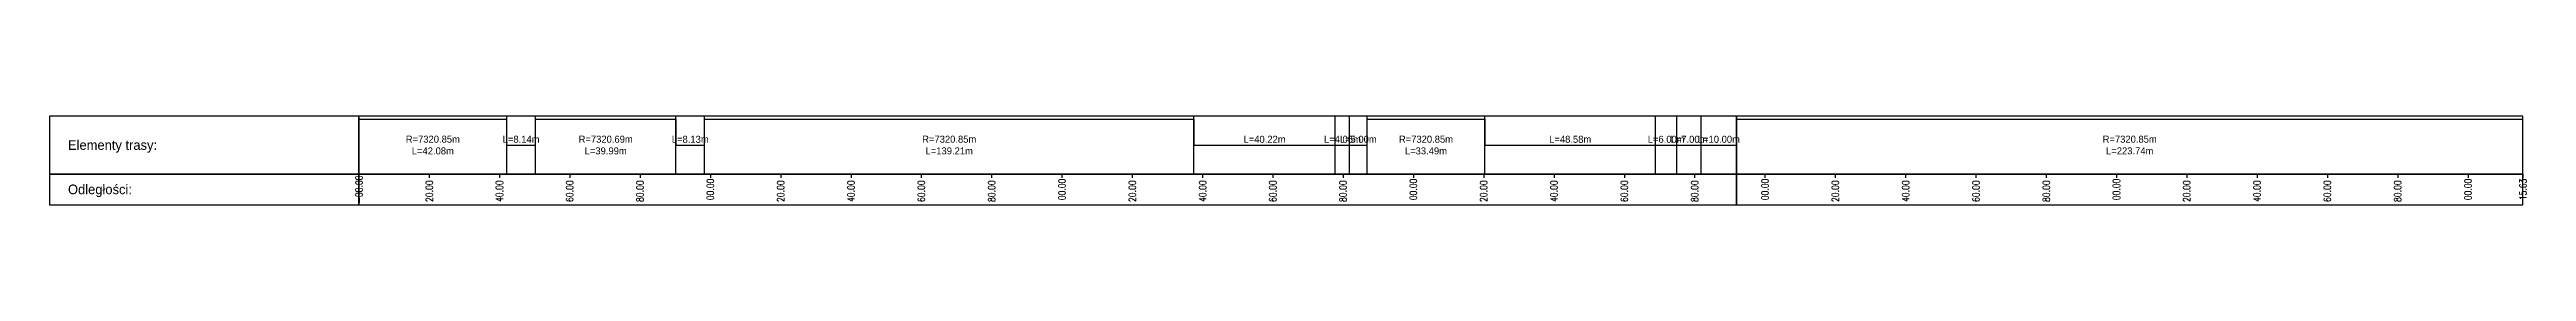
# Model space of a CAD drawing. Header units: metres. Extents: x 7399493 to 7407015, y 5696902 to 5712236.
# Drawn here: x 7405022 to 7405726, y 5704954 to 5704980 of the extents above; entities that cross this region are included whole.
import ezdxf

# ---------------------------------------------------------------- set-up
doc = ezdxf.new("R2010")
doc.units = ezdxf.units.M
doc.layers.add('pomoc', color=140, linetype='Continuous')
doc.layers.add('robocza', color=3, linetype='Continuous')
doc.styles.add('simplex 0.80', font='simplex.shx', dxfattribs={"width": 0.8})

msp = doc.modelspace()

# ---------------------------------------------------------------- texts
at = {"layer": 'pomoc', "color": 1, "linetype": 'Continuous', "lineweight": -3, "char_height": 2}
for s, insert, attachment_point in [('L=10.00m', (7405496.7, 5704972.03), 8), ('R=7320.85m^JL=223.74m', (7405613.57, 5704971.4), 5)]:
    msp.add_mtext(s, dxfattribs=dict(at, insert=insert, attachment_point=attachment_point))
at = {"layer": 'pomoc', "color": 1, "linetype": 'Continuous', "lineweight": -3, "char_height": 2, "attachment_point": 5, "rotation": 90, "style": 'simplex 0.80'}
for s, insert in [('00.00', (7405509.81, 5704958.75)), ('20.00', (7405529.81, 5704958.25)), ('40.00', (7405549.81, 5704958.25)), ('60.00', (7405569.81, 5704958.25)), ('80.00', (7405589.81, 5704958.25)), ('00.00', (7405609.81, 5704958.75)), ('20.00', (7405629.81, 5704958.25)), ('40.00', (7405649.81, 5704958.25)), ('60.00', (7405669.81, 5704958.25)), ('80.00', (7405689.81, 5704958.25)), ('00.00', (7405709.81, 5704958.75)), ('15.63', (7405725.44, 5704958.75))]:
    msp.add_mtext(s, dxfattribs=dict(at, insert=insert))
at = {"layer": 'robocza', "color": 7, "linetype": 'Continuous', "lineweight": -3, "char_height": 2.75, "attachment_point": 4}
for s, insert in [('Elementy trasy:', (7405027.06, 5704971)), ('Odległości:', (7405027.06, 5704958.35))]:
    msp.add_mtext(s, dxfattribs=dict(at, insert=insert))
at = {"layer": 'robocza', "color": 1, "linetype": 'Continuous', "lineweight": -3, "char_height": 2}
for s, insert, attachment_point in [('R=7320.85m^JL=42.08m', (7405130.85, 5704971.4), 5), ('L=8.14m', (7405155.96, 5704972.03), 8), ('R=7320.69m^JL=39.99m', (7405180.02, 5704971.4), 5), ('L=8.13m', (7405204.08, 5704972.03), 8), ('R=7320.85m^JL=139.21m', (7405277.75, 5704971.4), 5), ('L=40.22m', (7405367.46, 5704972.03), 8), ('L=4.05m', (7405389.6, 5704972.03), 8), ('L=5.00m', (7405394.12, 5704972.03), 8), ('R=7320.85m^JL=33.49m', (7405413.37, 5704971.4), 5), ('L=48.58m', (7405454.41, 5704972.03), 8), ('L=6.00m', (7405481.7, 5704972.03), 8), ('L=7.00m', (7405488.2, 5704972.03), 8), ('L=10.00m', (7405496.7, 5704972.03), 8)]:
    msp.add_mtext(s, dxfattribs=dict(at, insert=insert, attachment_point=attachment_point))
at = {"layer": 'robocza', "color": 1, "linetype": 'Continuous', "lineweight": -3, "char_height": 2, "attachment_point": 5, "rotation": 90, "style": 'simplex 0.80'}
for s, insert in [('-00.00', (7405109.81, 5704958.75)), ('20.00', (7405129.81, 5704958.25)), ('40.00', (7405149.81, 5704958.25)), ('60.00', (7405169.81, 5704958.25)), ('80.00', (7405189.81, 5704958.25)), ('00.00', (7405209.81, 5704958.75)), ('20.00', (7405229.81, 5704958.25)), ('40.00', (7405249.81, 5704958.25)), ('60.00', (7405269.81, 5704958.25)), ('80.00', (7405289.81, 5704958.25)), ('00.00', (7405309.81, 5704958.75)), ('20.00', (7405329.81, 5704958.25)), ('40.00', (7405349.81, 5704958.25)), ('60.00', (7405369.81, 5704958.25)), ('80.00', (7405389.81, 5704958.25)), ('00.00', (7405409.81, 5704958.75)), ('20.00', (7405429.81, 5704958.25)), ('40.00', (7405449.81, 5704958.25)), ('60.00', (7405469.81, 5704958.25)), ('80.00', (7405489.81, 5704958.25))]:
    msp.add_mtext(s, dxfattribs=dict(at, insert=insert))

# ---------------------------------------------------------------- linework, layer by layer
at = {"layer": 'pomoc', "color": 1, "linetype": 'Continuous', "lineweight": -3}
for p, q in [((7405501.7, 5704963.15), (7405501.7, 5704979.65)), ((7405501.7, 5704971.4), (7405501.7, 5704978.83)), ((7405501.7, 5704978.83), (7405725.44, 5704978.83)), ((7405491.7, 5704971.4), (7405501.7, 5704971.4))]:
    msp.add_line(p, q, dxfattribs=at)
at = {"layer": 'pomoc', "color": 7, "linetype": 'Continuous', "lineweight": -3}
for p, q in [((7405509.81, 5704963.15), (7405509.81, 5704962.05)), ((7405529.81, 5704963.15), (7405529.81, 5704962.05)), ((7405549.81, 5704963.15), (7405549.81, 5704962.05)), ((7405569.81, 5704963.15), (7405569.81, 5704962.05)), ((7405589.81, 5704963.15), (7405589.81, 5704962.05)), ((7405609.81, 5704963.15), (7405609.81, 5704962.05)), ((7405629.81, 5704963.15), (7405629.81, 5704962.05)), ((7405649.81, 5704963.15), (7405649.81, 5704962.05)), ((7405669.81, 5704963.15), (7405669.81, 5704962.05)), ((7405689.81, 5704963.15), (7405689.81, 5704962.05)), ((7405709.81, 5704963.15), (7405709.81, 5704962.05)), ((7405725.44, 5704963.15), (7405725.44, 5704962.05))]:
    msp.add_line(p, q, dxfattribs=at)
for points in [[(7405501.7, 5704963.15), (7405725.44, 5704963.15), (7405725.44, 5704979.65), (7405501.7, 5704979.65)], [(7405501.7, 5704954.35), (7405725.44, 5704954.35), (7405725.44, 5704963.15), (7405501.7, 5704963.15)]]:
    msp.add_3dface(points, dxfattribs=at)
at = {"layer": 'robocza', "color": 1, "linetype": 'Continuous', "lineweight": -3}
for p, q in [((7405109.81, 5704963.15), (7405109.81, 5704979.65)), ((7405151.89, 5704963.15), (7405151.89, 5704979.65)), ((7405160.03, 5704963.15), (7405160.03, 5704979.65)), ((7405200.02, 5704963.15), (7405200.02, 5704979.65)), ((7405208.14, 5704963.15), (7405208.14, 5704979.65)), ((7405347.35, 5704963.15), (7405347.35, 5704979.65)), ((7405387.57, 5704963.15), (7405387.57, 5704979.65)), ((7405391.62, 5704963.15), (7405391.62, 5704979.65)), ((7405396.62, 5704963.15), (7405396.62, 5704979.65)), ((7405430.12, 5704963.15), (7405430.12, 5704979.65)), ((7405478.7, 5704963.15), (7405478.7, 5704979.65)), ((7405484.7, 5704963.15), (7405484.7, 5704979.65)), ((7405491.7, 5704963.15), (7405491.7, 5704979.65)), ((7405501.7, 5704963.15), (7405501.7, 5704979.65)), ((7405109.81, 5704978.83), (7405109.81, 5704978.83)), ((7405109.81, 5704978.83), (7405151.89, 5704978.83)), ((7405151.89, 5704978.83), (7405151.89, 5704978.83)), ((7405160.03, 5704971.4), (7405160.03, 5704978.83)), ((7405160.03, 5704978.83), (7405200.02, 5704978.83)), ((7405200.02, 5704978.83), (7405200.02, 5704971.4)), ((7405208.14, 5704971.4), (7405208.14, 5704978.83)), ((7405208.14, 5704978.83), (7405347.35, 5704978.83)), ((7405347.35, 5704978.83), (7405347.35, 5704971.4)), ((7405396.62, 5704971.4), (7405396.62, 5704978.83)), ((7405396.62, 5704978.83), (7405430.12, 5704978.83)), ((7405430.12, 5704978.83), (7405430.12, 5704971.4)), ((7405501.7, 5704971.4), (7405501.7, 5704978.83)), ((7405151.89, 5704971.4), (7405151.89, 5704971.4)), ((7405151.89, 5704971.4), (7405160.03, 5704971.4)), ((7405200.02, 5704971.4), (7405200.02, 5704971.4)), ((7405200.02, 5704971.4), (7405208.14, 5704971.4)), ((7405347.35, 5704971.4), (7405347.35, 5704971.4)), ((7405347.35, 5704971.4), (7405387.57, 5704971.4)), ((7405387.57, 5704971.4), (7405391.62, 5704971.4)), ((7405391.62, 5704971.4), (7405396.62, 5704971.4)), ((7405430.12, 5704971.4), (7405430.12, 5704971.4)), ((7405430.12, 5704971.4), (7405478.7, 5704971.4)), ((7405478.7, 5704971.4), (7405484.7, 5704971.4)), ((7405484.7, 5704971.4), (7405491.7, 5704971.4)), ((7405491.7, 5704971.4), (7405501.7, 5704971.4))]:
    msp.add_line(p, q, dxfattribs=at)
at = {"layer": 'robocza', "color": 7, "linetype": 'Continuous', "lineweight": -3}
for p, q in [((7405109.81, 5704963.15), (7405109.81, 5704962.05)), ((7405129.81, 5704963.15), (7405129.81, 5704962.05)), ((7405149.81, 5704963.15), (7405149.81, 5704962.05)), ((7405169.81, 5704963.15), (7405169.81, 5704962.05)), ((7405189.81, 5704963.15), (7405189.81, 5704962.05)), ((7405209.81, 5704963.15), (7405209.81, 5704962.05)), ((7405229.81, 5704963.15), (7405229.81, 5704962.05)), ((7405249.81, 5704963.15), (7405249.81, 5704962.05)), ((7405269.81, 5704963.15), (7405269.81, 5704962.05)), ((7405289.81, 5704963.15), (7405289.81, 5704962.05)), ((7405309.81, 5704963.15), (7405309.81, 5704962.05)), ((7405329.81, 5704963.15), (7405329.81, 5704962.05)), ((7405349.81, 5704963.15), (7405349.81, 5704962.05)), ((7405369.81, 5704963.15), (7405369.81, 5704962.05)), ((7405389.81, 5704963.15), (7405389.81, 5704962.05)), ((7405409.81, 5704963.15), (7405409.81, 5704962.05)), ((7405429.81, 5704963.15), (7405429.81, 5704962.05)), ((7405449.81, 5704963.15), (7405449.81, 5704962.05)), ((7405469.81, 5704963.15), (7405469.81, 5704962.05)), ((7405489.81, 5704963.15), (7405489.81, 5704962.05))]:
    msp.add_line(p, q, dxfattribs=at)
for points in [[(7405109.81, 5704963.15), (7405109.81, 5704979.65), (7405021.81, 5704979.65), (7405021.81, 5704963.15)], [(7405109.81, 5704963.15), (7405501.7, 5704963.15), (7405501.7, 5704979.65), (7405109.81, 5704979.65)], [(7405109.81, 5704954.35), (7405109.81, 5704963.15), (7405021.81, 5704963.15), (7405021.81, 5704954.35)], [(7405109.81, 5704954.35), (7405501.7, 5704954.35), (7405501.7, 5704963.15), (7405109.81, 5704963.15)]]:
    msp.add_3dface(points, dxfattribs=at)

msp.set_redraw_order([(e.dxf.handle, doc.entitydb.next_handle()) for e in msp.query("TEXT MTEXT ATTDEF DIMENSION ARC_DIMENSION")])  # texts and dimensions are drawn at this point

doc.saveas('drawing.dxf')
